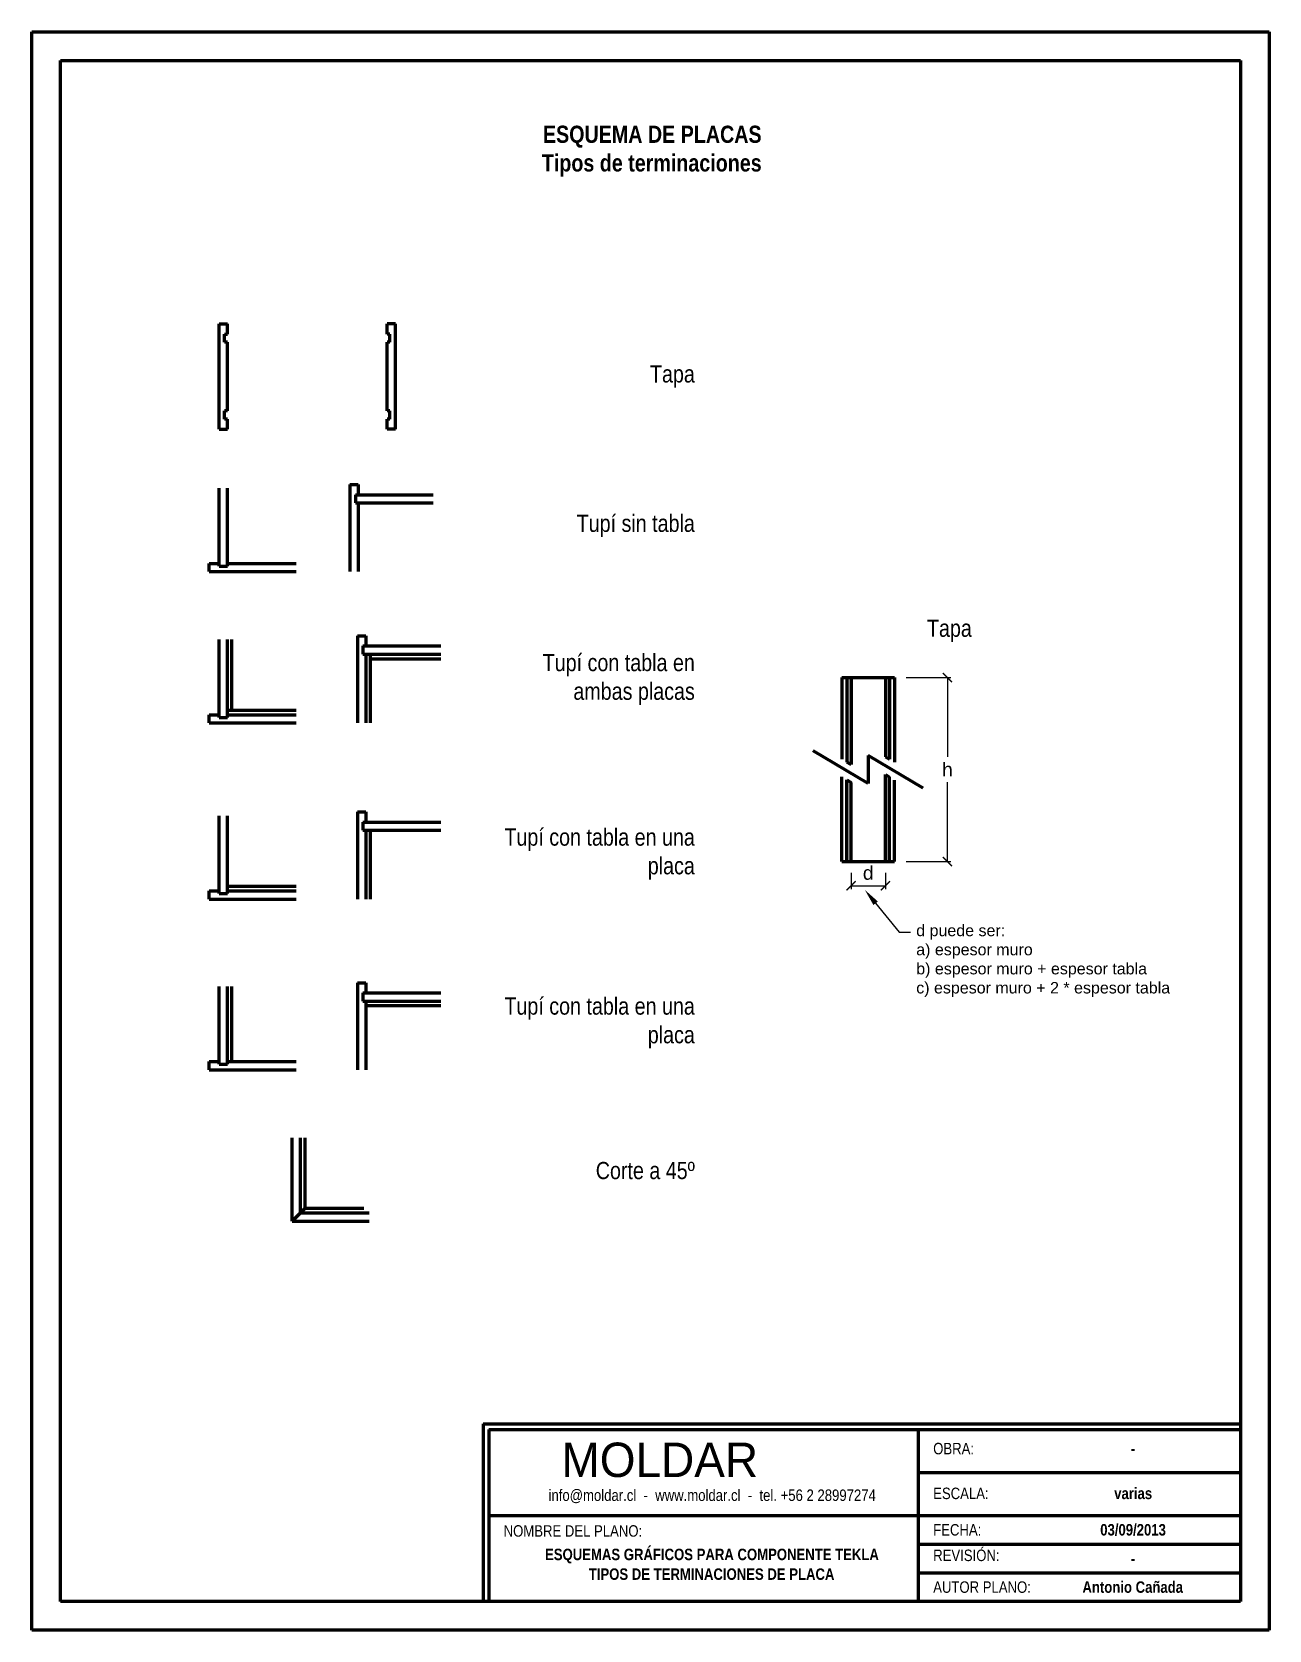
# Model space of a CAD drawing. Header units: millimetres. Extents: x 151209 to 210609, y -6564 to 23880.
# Drawn here: x 199809 to 210609, y 9930 to 23880 of the extents above; entities that cross this region are included whole.
import ezdxf
from ezdxf import colors
from ezdxf.entities.mleader import LeaderData, LeaderLine
from ezdxf.math import Vec2, Vec3

# ---------------------------------------------------------------- set-up
doc = ezdxf.new("R2010")
doc.units = ezdxf.units.MM
doc.header["$MEASUREMENT"] = 0
doc.header["$PDMODE"] = 3
doc.header["$PDSIZE"] = 35
doc.styles.get("Standard").update_dxf_attribs({"font": 'arial.ttf'})
doc.dimstyles.new('Copy of Standard', dxfattribs={"dimtxt": 120, "dimasz": 80, "dimexe": 30, "dimexo": 100, "dimgap": 50, "dimtad": 1, "dimtih": 1, "dimtoh": 1, "dimdec": 0, "dimzin": 0, "dimdsep": 46, "dimtxsty": 'Standard', "dimblk": 'ARCHTICK', "dimcen": 0.09, "dimadec": 0, "dimazin": 0, "dimtfac": 1, "dimtdec": 0, "dimtofl": 0, "dimtmove": 0, "dimatfit": 3, "dimfxl": 1, "dimtolj": 1, "dimtzin": 0, "dimarcsym": 0})

msp = doc.modelspace()

# ---------------------------------------------------------------- texts
at = {"lineweight": 100}
for s, width, insert, char_height, attachment_point in [('\\pi756.94;{\\fArial Narrow|b1|i0|c0|p34;ESQUEMA DE PLACAS\\P\\pi747.17;Tipos de terminaciones}', 3401.98, (203513.5, 23062.5), 150, 1), ('{\\fArial Narrow|b0|i0|c0|p34;Tapa}', 1755.029, (205596.4, 20775.2), 150, 9), ('{\\fArial Narrow|b0|i0|c0|p34;Tupí sin tabla}', 1755.029, (205596.4, 19471.1), 150, 9), ('{\\fArial Narrow|b0|i0|c0|p34;Tapa}', 1755.029, (208014.5, 18555.4), 150, 9), ('{\\fArial Narrow|b0|i0|c0|p34;Tupí con tabla en ambas placas}', 1755.029, (205596.4, 18005.5), 150, 9), ('{\\fArial Narrow|b0|i0|c0|p34;Tupí con tabla en una placa}', 1755.029, (205596.4, 16482.1), 150, 9), ('{\\fArial Narrow|b0|i0|c0|p34;Tupí con tabla en una placa}', 1755.029, (205596.4, 15007.1), 150, 9), ('{\\fArial Narrow|b0|i0|c0|p34;Corte a 45º}', 1755.029, (205596.4, 13864.6), 150, 9), ('\\pi743.38;{\\fArial Narrow|b1|i0|c0|p34;TIPOS DE TERMINACIONES DE PLACA}', 3628.574, (203927.2, 10468.6), 100, 1)]:
    msp.add_mtext_dynamic_manual_height_columns(s, width=width, gutter_width=1, heights=[0], dxfattribs=dict(at, insert=insert, char_height=char_height, attachment_point=attachment_point))

# ---------------------------------------------------------------- blocks, each defined once
blk = doc.blocks.new('Cajetín')
at = {"lineweight": 100}
for p, q in [((-6612, 1550), (-6612, 0)), ((-6612, 1550), (0, 1550)), ((-6562, 1500), (-6562, 0)), ((-6562, 1500), (0, 1500)), ((-2812, 1500), (-2812, 0)), ((-2812, 1125), (0, 1125)), ((-6562, 750), (0, 750)), ((-2812, 500), (0, 500)), ((-2812, 250), (0, 250))]:
    blk.add_line(p, q, dxfattribs=at)
at = {"lineweight": 100, "attachment_point": 1}
for s, width, insert, char_height in [('\\pi634.81;{\\fBlairMdITC TT|b0|i0|c0|p2;MOLDAR}', 3750, (-6562, 1386), 300), ('{\\fArial Narrow|b0|i0|c0|p34;OBRA:}', 686.38, (-2682, 1384), 100), ('\\pi926.62;{\\fArial Narrow|b1|i0|c0|p34;-}', 1884.14, (-1884, 1384), 100), ('\\pi392.05;{\\fArial Narrow|b0|i0|c0|p34;info@moldar.cl  -  www.moldar.cl  -  tel. +56 2 28997274}', 3628.57, (-6432, 977), 100), ('{\\fArial Narrow|b0|i0|c0|p34;ESCALA:}', 686.38, (-2682, 993), 100), ('\\pi392.28;{\\fArial Narrow|b1|i0|c0|p34;varias}', 1109.73, (-1494, 993), 100), ('{\\fArial Narrow|b0|i0|c0|p34;NOMBRE DEL PLANO:}', 3628.57, (-6432, 665), 100), ('{\\fArial Narrow|b0|i0|c0|p34;FECHA:}', 907.81, (-2682, 675), 100), ('\\pi660.21;{\\fArial Narrow|b1|i0|c0|p34;03/09/2013}', 1884.14, (-1884, 675), 100), ('\\pi361.35;{\\fArial Narrow|b1|i0|c0|p34;ESQUEMAS GRÁFICOS PARA COMPONENTE TEKLA}', 3628.57, (-6432, 460), 100), ('{\\fArial Narrow|b0|i0|c0|p34;REVISIÓN:}', 907.81, (-2682, 452), 100), ('\\pi926.62;{\\fArial Narrow|b1|i0|c0|p34;-}', 1884.14, (-1884, 425), 100), ('{\\fArial Narrow|b0|i0|c0|p34;AUTOR PLANO:}', 907.81, (-2682, 175), 100), ('\\pi504.89;{\\fArial Narrow|b1|i0|c0|p34;Antonio Cañada}', 1884.14, (-1884, 175), 100)]:
    blk.add_mtext_dynamic_manual_height_columns(s, width=width, gutter_width=1, heights=[0], dxfattribs=dict(at, insert=insert, char_height=char_height))
blk = doc.blocks.new('_ArchTick')
at = {"color": 0, "linetype": 'ByBlock', "lineweight": 100, "const_width": 0.15}
blk.add_lwpolyline([(-0.5, -0.5), (0.5, 0.5)], dxfattribs=at)
blk = doc.blocks.new('*D25')
at = {"color": 0, "lineweight": -2, "transparency": 16777216}
for p, q in [((207440, 18244), (207832, 18244)), ((207802, 18244), (207802, 17552)), ((207802, 16639), (207802, 17332)), ((207440, 16639), (207832, 16639))]:
    blk.add_line(p, q, dxfattribs=at)
at = {"layer": 'Defpoints', "color": 0, "lineweight": 100, "transparency": 16777216}
for p in [(207340, 18244), (207340, 16639), (207802, 16639)]:
    blk.add_point(p, dxfattribs=at)
at = {"color": 0, "lineweight": -2, "transparency": 16777216, "xscale": 80, "yscale": 80, "zscale": 80}
for p, rotation in [((207802, 18244), 90), ((207802, 16639), 270)]:
    blk.add_blockref('_ArchTick', p, dxfattribs=dict(at, rotation=rotation))
at = {"color": 0, "lineweight": 100, "transparency": 16777216, "insert": (207802, 17442), "char_height": 120, "attachment_point": 5}
blk.add_mtext('\\A1;h', dxfattribs=at)
blk = doc.blocks.new('*D26')
at = {"color": 0, "lineweight": -2, "transparency": 16777216}
for p, q in [((206960, 16539), (206960, 16398)), ((207260, 16539), (207260, 16398)), ((206960, 16428), (207260, 16428))]:
    blk.add_line(p, q, dxfattribs=at)
at = {"layer": 'Defpoints', "color": 0, "lineweight": 100, "transparency": 16777216}
for p in [(206960, 16639), (207260, 16639), (207260, 16428)]:
    blk.add_point(p, dxfattribs=at)
at = {"color": 0, "lineweight": -2, "transparency": 16777216, "xscale": 80, "yscale": 80, "zscale": 80, "rotation": 180}
blk.add_blockref('_ArchTick', (206960, 16428), dxfattribs=at)
at = {"color": 0, "lineweight": -2, "transparency": 16777216, "xscale": 80, "yscale": 80, "zscale": 80}
blk.add_blockref('_ArchTick', (207260, 16428), dxfattribs=at)
at = {"color": 0, "lineweight": 100, "transparency": 16777216, "insert": (207110, 16539), "char_height": 120, "attachment_point": 5}
blk.add_mtext('\\A1;d', dxfattribs=at)

# ---------------------------------------------------------------- dimensions: what is measured, and where the dimension line sits
at = {"lineweight": 100}
dim = msp.add_linear_dim(base=(207802.2, 16639), p1=(207339.8, 18244.3), p2=(207339.8, 16639), angle=90, text='h', dimstyle='Copy of Standard', dxfattribs=at)
dim.commit()
dim.dimension.update_dxf_attribs({"geometry": '*D25', "text_midpoint": (207802.2, 17441.7)})
dim = msp.add_linear_dim(base=(207259.8, 16427.7), p1=(206959.8, 16639), p2=(207259.8, 16639), text='d', dimstyle='Copy of Standard', dxfattribs=at)
dim.commit()
dim.dimension.update_dxf_attribs({"geometry": '*D26', "text_midpoint": (207109.8, 16538.7)})

# ---------------------------------------------------------------- hatches: boundary and pattern name
at = {"lineweight": 100}
h = msp.add_hatch(color=8, dxfattribs=at)
h.dxf.hatch_style = 1
h.paths.add_polyline_path([(206959.8, 17330.3), (206923.8, 17351.7), (206923.8, 16639), (206959.8, 16639)])
h.paths.add_polyline_path([(206959.8, 18244.3), (206923.8, 18244.3), (206923.8, 17506.8), (206959.8, 17485.4)])
h.paths.add_polyline_path([(207295.8, 18244.3), (207259.8, 18244.3), (207259.8, 17553), (207295.8, 17531.6)])
h.paths.add_polyline_path([(207295.8, 17376.5), (207259.8, 17397.9), (207259.8, 16639), (207295.8, 16639)])

# ---------------------------------------------------------------- linework, layer by layer
for p, q in [((199809.4, 9930.5), (199809.4, 23880.5)), ((199809.4, 23880.5), (210609.4, 23880.5)), ((210609.4, 23880.5), (210609.4, 9930.5)), ((200059.4, 10180.5), (200059.4, 23630.5)), ((200059.4, 23630.5), (210359.4, 23630.5)), ((210359.4, 23630.5), (210359.4, 10180.5)), ((207109.8, 17318.7), (206629.2, 17604.4)), ((207590.3, 17278.9), (207109.8, 17564.6)), ((207109.8, 17564.6), (207109.8, 17318.7)), ((210359.4, 10180.5), (200059.4, 10180.5)), ((210609.4, 9930.5), (199809.4, 9930.5))]:
    msp.add_line(p, q, dxfattribs=at)
at = {"color": 2, "lineweight": 100}
for p, q in [((201443.5, 20411.9), (201443.5, 21331.9)), ((201443.5, 21331.9), (201515.5, 21331.9)), ((201491.5, 21171.9), (201491.5, 21243.9)), ((201491.5, 21243.9), (201515.5, 21243.9)), ((201515.5, 21243.9), (201515.5, 21331.9)), ((202909.9, 21243.9), (202909.9, 21331.9)), ((202981.9, 21331.9), (202909.9, 21331.9)), ((202933.9, 21243.9), (202909.9, 21243.9)), ((202933.9, 21171.9), (202933.9, 21243.9)), ((202981.9, 20411.9), (202981.9, 21331.9)), ((201515.5, 21171.9), (201491.5, 21171.9)), ((201515.5, 20571.9), (201515.5, 21171.9)), ((202909.9, 20571.9), (202909.9, 21171.9)), ((202933.9, 21171.9), (202909.9, 21171.9)), ((201491.5, 20499.9), (201491.5, 20571.9)), ((201515.5, 20571.9), (201491.5, 20571.9)), ((202933.9, 20571.9), (202909.9, 20571.9)), ((202933.9, 20499.9), (202933.9, 20571.9)), ((201443.5, 20411.9), (201515.5, 20411.9)), ((201515.5, 20499.9), (201491.5, 20499.9)), ((201515.5, 20411.9), (201515.5, 20499.9)), ((202909.9, 20411.9), (202909.9, 20499.9)), ((202933.9, 20499.9), (202909.9, 20499.9)), ((202981.9, 20411.9), (202909.9, 20411.9)), ((201443.5, 19217.4), (201443.5, 19896.9)), ((201515.5, 19217.4), (201515.5, 19896.9)), ((202585.5, 19929.4), (202585.5, 19169.4)), ((202585.5, 19929.4), (202657.5, 19929.4)), ((202633.5, 19841.4), (202633.5, 19769.4)), ((202633.5, 19841.4), (203313, 19841.4)), ((202657.5, 19929.4), (202657.5, 19841.4)), ((202633.5, 19769.4), (203313, 19769.4)), ((202657.5, 19769.4), (202657.5, 19169.4)), ((201355.5, 19169.4), (201355.5, 19241.4)), ((201355.5, 19241.4), (201443.5, 19241.4)), ((201355.5, 19169.4), (202115.5, 19169.4)), ((201443.5, 19217.4), (201515.5, 19217.4)), ((201515.5, 19241.4), (202115.5, 19241.4)), ((201443.5, 17896.5), (201443.5, 18576.1)), ((201515.5, 17896.5), (201515.5, 18576.1)), ((201555.5, 17960.5), (201555.5, 18576.1)), ((202651.4, 18608.5), (202651.4, 17848.5)), ((202651.4, 18608.5), (202723.4, 18608.5)), ((202723.4, 18608.5), (202723.4, 18520.5)), ((202699.4, 18520.5), (202699.4, 18448.5)), ((202699.4, 18520.5), (203378.9, 18520.5)), ((202699.4, 18448.5), (203378.9, 18448.5)), ((202723.4, 18448.5), (202723.4, 17848.5)), ((202763.4, 18448.5), (202763.4, 17848.5)), ((202763.4, 18408.5), (203378.9, 18408.5)), ((206879.8, 18244.3), (207339.8, 18244.3)), ((206879.8, 18244.3), (206879.8, 17533)), ((206923.8, 18244.3), (206923.8, 17506.8)), ((206959.8, 18244.3), (206959.8, 17485.4)), ((207259.8, 18244.3), (207259.8, 17553)), ((207295.8, 18244.3), (207295.8, 17531.6)), ((207339.8, 18244.3), (207339.8, 17505.4)), ((201355.5, 17848.5), (201355.5, 17920.5)), ((201355.5, 17920.5), (201443.5, 17920.5)), ((201443.5, 17896.5), (201515.5, 17896.5)), ((201515.5, 17960.5), (202115.5, 17960.5)), ((201515.5, 17920.5), (202115.5, 17920.5)), ((201355.5, 17848.5), (202115.5, 17848.5)), ((206923.8, 17506.8), (206959.8, 17485.4)), ((207259.8, 17553), (207295.8, 17531.6)), ((206879.8, 16639), (206879.8, 17377.9)), ((206923.8, 16639), (206923.8, 17351.7)), ((206923.8, 17351.7), (206959.8, 17330.3)), ((206959.8, 16639), (206959.8, 17330.3)), ((207259.8, 16639), (207259.8, 17397.9)), ((207259.8, 17397.9), (207295.8, 17376.5)), ((207295.8, 16639), (207295.8, 17376.5)), ((207339.8, 16639), (207339.8, 17350.3)), ((201443.5, 16359.5), (201443.5, 17039)), ((201515.5, 16359.5), (201515.5, 17039)), ((202651.4, 17071.5), (202651.4, 16311.5)), ((202651.4, 17071.5), (202723.4, 17071.5)), ((202723.4, 17071.5), (202723.4, 16983.5)), ((202699.4, 16983.5), (202699.4, 16911.5)), ((202699.4, 16983.5), (203378.9, 16983.5)), ((202699.4, 16911.5), (203378.9, 16911.5)), ((202723.4, 16911.5), (202723.4, 16311.5)), ((202763.4, 16911.5), (202763.4, 16311.5)), ((206879.8, 16639), (207339.8, 16639)), ((201355.5, 16311.5), (201355.5, 16383.5)), ((201355.5, 16383.5), (201443.5, 16383.5)), ((201443.5, 16359.5), (201515.5, 16359.5)), ((201515.5, 16423.5), (202115.5, 16423.5)), ((201515.5, 16383.5), (202115.5, 16383.5)), ((201355.5, 16311.5), (202115.5, 16311.5)), ((201443.5, 14869), (201443.5, 15548.5)), ((201515.5, 14869), (201515.5, 15548.5)), ((201555.5, 14893), (201555.5, 15548.5)), ((202651.4, 15581), (202651.4, 14821)), ((202651.4, 15581), (202723.4, 15581)), ((202699.4, 15493), (202699.4, 15421)), ((202699.4, 15493), (203378.9, 15493)), ((202723.4, 15581), (202723.4, 15493)), ((202699.4, 15421), (203378.9, 15421)), ((202723.4, 15421), (202723.4, 14821)), ((202723.4, 15381), (203378.9, 15381)), ((201355.5, 14821), (201355.5, 14893)), ((201355.5, 14893), (201443.5, 14893)), ((201355.5, 14821), (202115.5, 14821)), ((201443.5, 14869), (201515.5, 14869)), ((201515.5, 14893), (202115.5, 14893)), ((202082.2, 13499.8), (202082.2, 14227.3)), ((202154.2, 13571.8), (202154.2, 14227.3)), ((202194.2, 13611.8), (202194.2, 14227.3)), ((202194.2, 13611.8), (202082.2, 13499.8)), ((202154.2, 13571.8), (202754.2, 13571.8)), ((202194.2, 13611.8), (202705.6, 13611.8)), ((202082.2, 13499.8), (202754.2, 13499.8))]:
    msp.add_line(p, q, dxfattribs=at)

# ---------------------------------------------------------------- block references
at = {"lineweight": 100}
msp.add_blockref('Cajetín', (210359.4, 10180.5), dxfattribs=at)

msp.set_redraw_order([(e.dxf.handle, doc.entitydb.next_handle()) for e in msp.query("TEXT MTEXT ATTDEF DIMENSION ARC_DIMENSION")])  # texts and dimensions are drawn at this point

# ---------------------------------------------------------------- leaders
ml = msp.add_multileader_mtext('Standard', dxfattribs=at)
ml.set_content('d puede ser:\\Pa) espesor muro\\Pb) espesor muro + espesor tabla\\Pc) espesor muro + 2 * espesor tabla', color=256)
ml.set_leader_properties()
ml.build(insert=Vec2(0, 0))
ml.multileader.update_dxf_attribs({"dogleg_length": 100, "arrow_head_size": 150})
ctx = ml.context
ctx.base_point, ctx.char_height, ctx.arrow_head_size, ctx.landing_gap_size, ctx.plane_origin = Vec3(207479.3, 16022.7), 100, 150, 50, Vec3(207202.8, 17719.2)
notes = []
notes.append((ctx, [(0, (1, 1, 0), (207379.3, 16022.7), (1, 0), 100, [(0, [(207080.4, 16391.6)], 0, [])])]))
ctx.mtext.insert, ctx.mtext.flow_direction = Vec3(207529.3, 16087.4), 5
for ctx, leaders in notes:
    for number, flags, end, landing, length, lines in leaders:
        leader = LeaderData()
        leader.index, (leader.has_last_leader_line, leader.has_dogleg_vector, leader.attachment_direction) = number, flags
        leader.last_leader_point, leader.dogleg_vector, leader.dogleg_length = Vec3(end), Vec3(landing), length
        for number, points, colour, breaks in lines:
            line = LeaderLine()
            line.index, line.vertices, line.color, line.breaks = number, Vec3.list(points), colors.encode_raw_color(colour), breaks
            leader.lines.append(line)
        ctx.leaders.append(leader)

doc.saveas('drawing.dxf')
